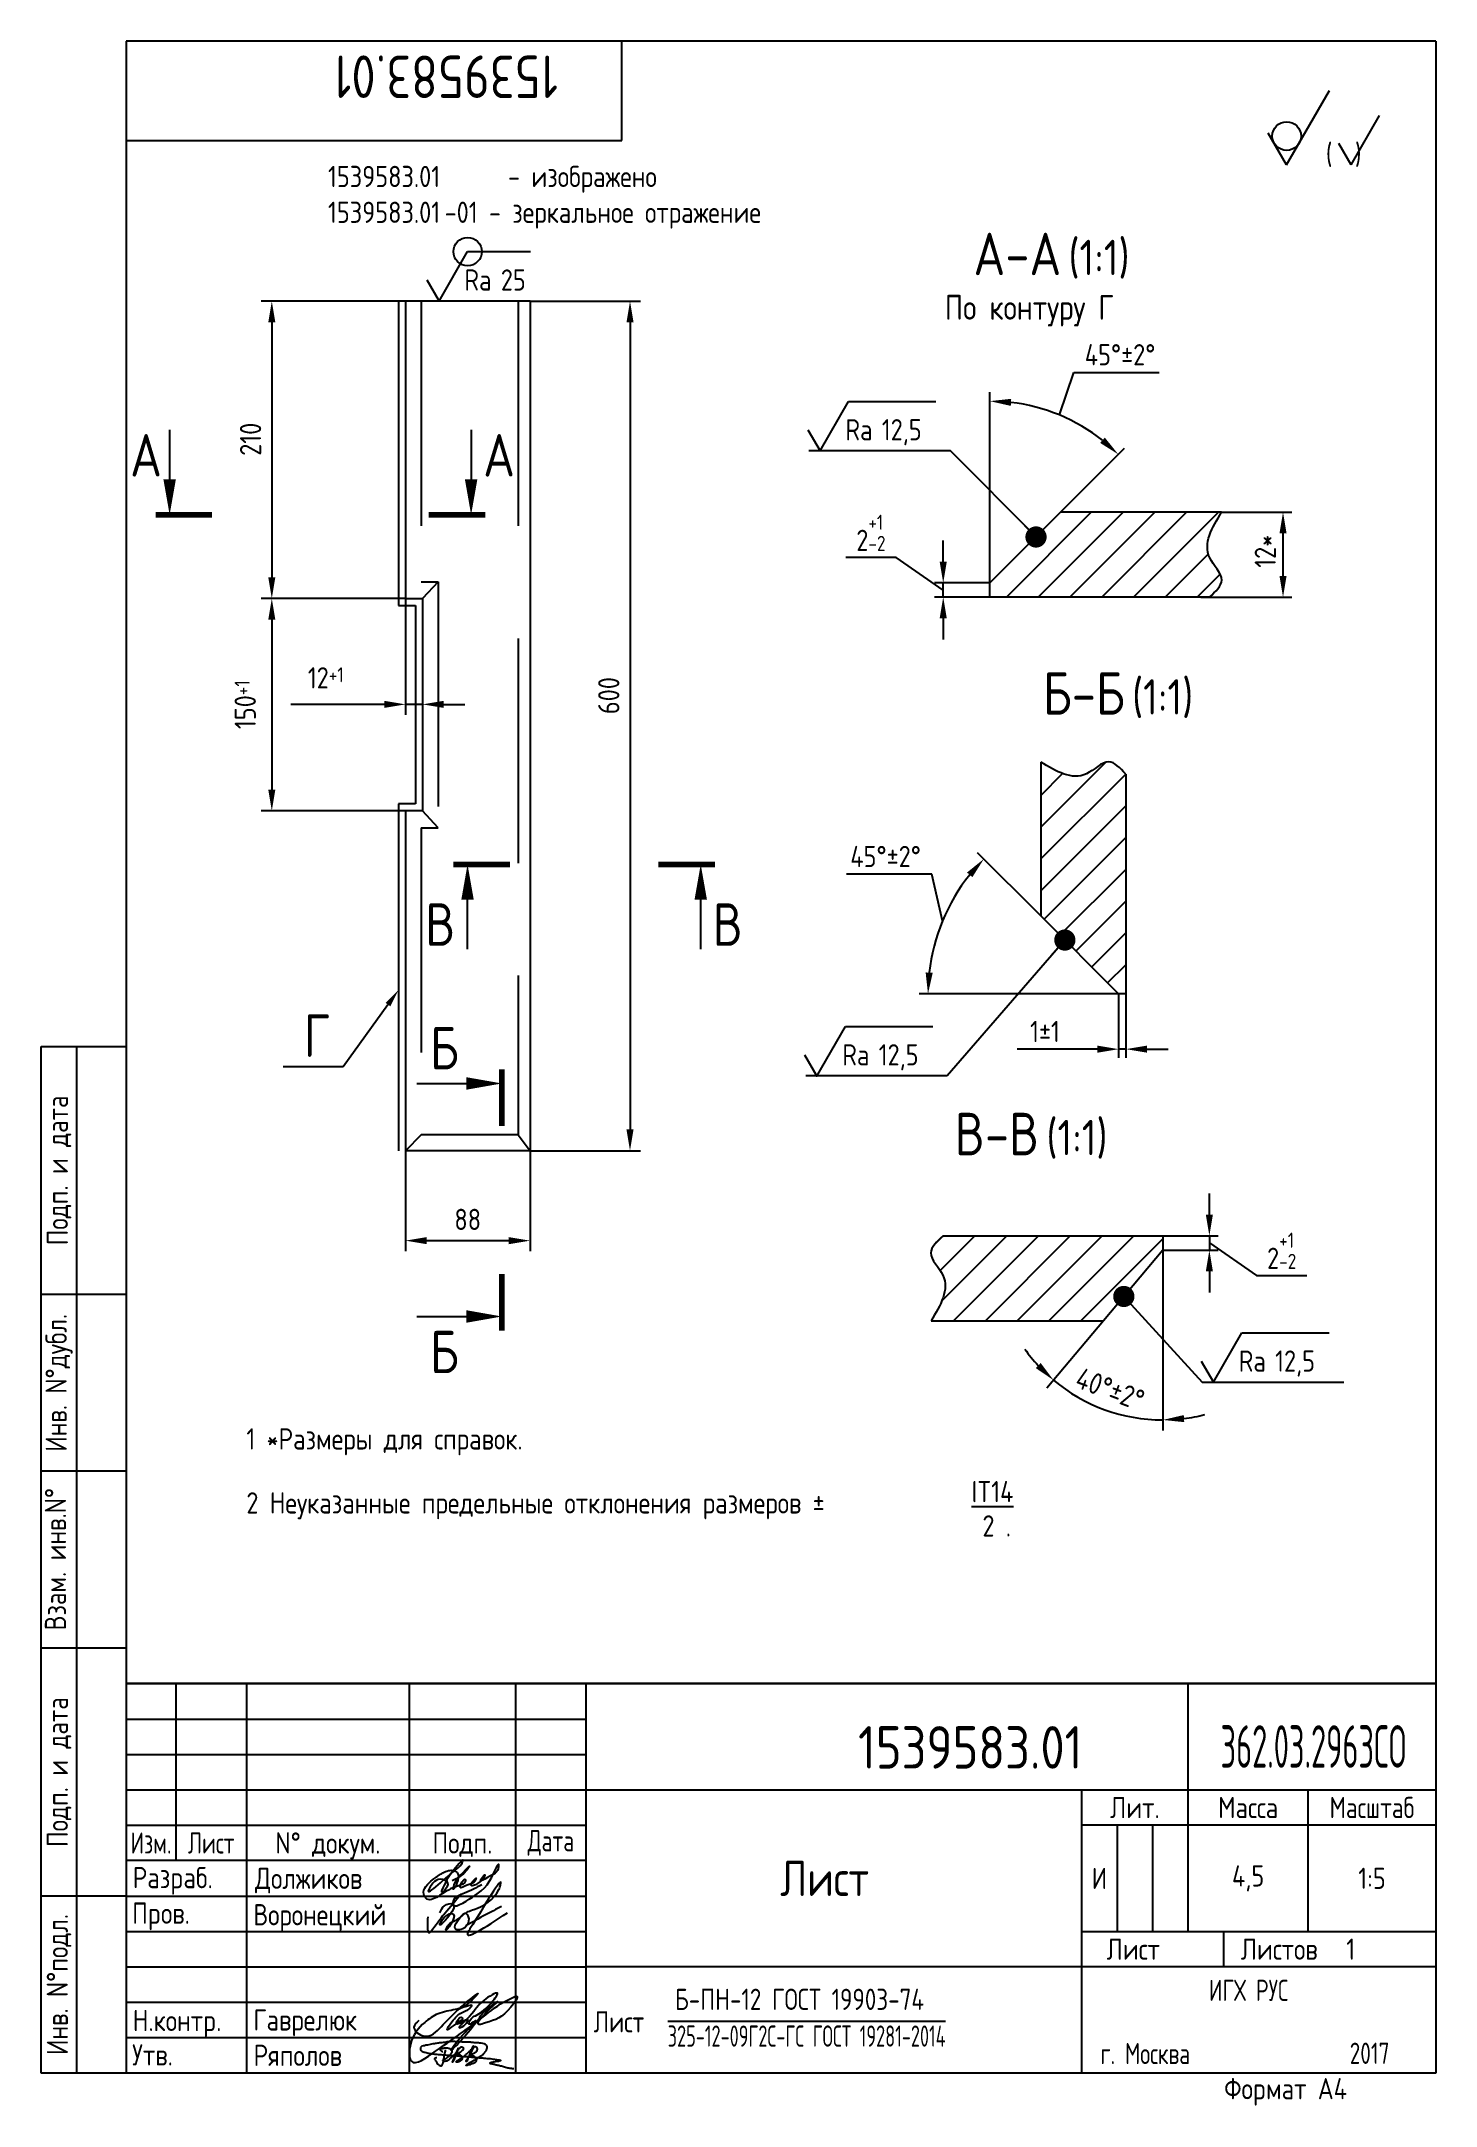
# Paper-space layout 'A4_protect' of a CAD drawing. Header units: millimetres. Extents: x 757 to 954, y 12 to 304.
# The model-space entities are those that its viewports show. They can reach past a viewport. Long polylines and large blocks are cut down to what shows.
import ezdxf
from ezdxf.enums import TextEntityAlignment as Align

# ---------------------------------------------------------------- set-up
doc = ezdxf.new("R2010")
doc.units = ezdxf.units.MM
doc.linetypes.add('AM_ISO09W050', pattern=[22.5, 12, -1.5, 3, -1.5, 3, -1.5])
doc.linetypes.add('HIDDEN', pattern=[9.524999999999999, 6.35, -3.175])
doc.layers.add('AM_11', color=3, linetype='AM_ISO09W050', lineweight=25)
for name, color, linetype in [('Bord', 1, 'Continuous'), ('Cont', 6, 'Continuous'), ('Dim', 7, 'Continuous'), ('Hatch', 2, 'Continuous'), ('Hide', 2, 'HIDDEN'), ('Text', 3, 'Continuous'), ('Textb', 6, 'Continuous'), ('Vporti', 7, 'Continuous')]:
    doc.layers.add(name, color=color, linetype=linetype)
doc.layers.get('Vporti').freeze()
doc.styles.add('Style1', font='romans.shx', dxfattribs={"width": 0.8})
doc.dimstyles.new('Anqular$2', dxfattribs={"dimtxt": 3, "dimasz": 3, "dimexe": 1.25, "dimexo": 0, "dimgap": 1, "dimtad": 2, "dimtoh": 1, "dimtxsty": 'Style1', "dimcen": 2.5, "dimclrt": 3, "dimadec": 0, "dimazin": 0, "dimtfac": 1, "dimtmove": 1, "dimatfit": 3, "dimfxl": 1, "dimarcsym": 0})
doc.dimstyles.new('Lin', dxfattribs={"dimtxt": 3, "dimasz": 3, "dimexe": 1.25, "dimexo": 0, "dimgap": 1, "dimtad": 1, "dimtoh": 1, "dimdec": 3, "dimtxsty": 'Style1', "dimcen": 2.5, "dimclrt": 3, "dimadec": 0, "dimazin": 0, "dimtfac": 1, "dimtdec": 3, "dimtmove": 0, "dimatfit": 3, "dimldrblk": 'DOT', "dimfxl": 1, "dimarcsym": 0})
doc.dimstyles.new('Lin$0', dxfattribs={"dimtxt": 3, "dimasz": 3, "dimexe": 1.25, "dimexo": 0, "dimgap": 1, "dimtad": 1, "dimtoh": 1, "dimdec": 3, "dimtxsty": 'Style1', "dimcen": 2.5, "dimclrt": 3, "dimadec": 0, "dimazin": 0, "dimtfac": 1, "dimtdec": 3, "dimtmove": 0, "dimatfit": 3, "dimldrblk": 'DOT', "dimfxl": 1, "dimarcsym": 0})
doc.dimstyles.new('LIN_2.5$0', dxfattribs={"dimscale": 2.5, "dimtxt": 3, "dimasz": 3, "dimexe": 1.5, "dimexo": 0, "dimgap": 1.5, "dimtad": 3, "dimdec": 0, "dimzin": 13, "dimdsep": 46, "dimtxsty": 'Style1', "dimcen": 0, "dimclrt": 3, "dimadec": 0, "dimazin": 0, "dimtfac": 1, "dimtdec": 0, "dimtmove": 0, "dimatfit": 3, "dimfxl": 1, "dimtolj": 1, "dimtzin": 13, "dimarcsym": 0})
doc.dimstyles.new('LIN_2.5$2', dxfattribs={"dimscale": 2.5, "dimtxt": 3, "dimasz": 3, "dimexe": 1.5, "dimexo": 0, "dimgap": 1.5, "dimtad": 3, "dimdec": 0, "dimzin": 13, "dimdsep": 46, "dimtxsty": 'Style1', "dimcen": 0, "dimclrt": 3, "dimadec": 0, "dimazin": 0, "dimtfac": 1, "dimtdec": 0, "dimtmove": 0, "dimatfit": 3, "dimfxl": 1, "dimtolj": 1, "dimtzin": 13, "dimarcsym": 0})

psp = doc.layouts.new('A4_protect')

# ---------------------------------------------------------------- texts
at = {"layer": 'Text', "style": 'Style1'}
for s, width, p in [('1 *Размеры для справок.', 0.8, (786.0642201651872, 104.71993348395375)), ('%%uIT14', 0.8, (888.5180046052208, 97.28356847030432)), ('2 Неуказанные предельные отклонения размеров ±', 0.8, (786.0642201651872, 95.68673452968022)), ('2 .', 0.8, (890.0506161855112, 92.43640346536347)), ('Б-ПН-12 ГОСТ 19903-74', 0.76, (846.6176102360846, 25.56287436708692)), ('Лист', 0.76, (835.1299598259748, 22.38991151046457)), ('%%O325-12-09Г2С-ГС ГОСТ 19281-2014', 0.6, (845.5939029964163, 20.368877441433597))]:
    psp.add_text(s, height=3, dxfattribs=dict(at, width=width)).set_placement(p)

msp = doc.modelspace()

# ---------------------------------------------------------------- texts
at = {"layer": 'AM_11', "style": 'Style1', "width": 0.8}
msp.add_text('По контуру Г', height=3.5, dxfattribs=at).set_placement((6634.304578328723, 371.7501417544472))

# ---------------------------------------------------------------- blocks, each defined once
blk = doc.blocks.new('A4')
at = {"layer": 'Bord'}
for p, q in [((20, 55), (85, 55)), ((20, 50), (85, 50)), ((20, 45), (85, 45)), ((160, 40), (160, 25)), ((165, 40), (165, 25)), ((20, 30), (85, 30)), ((20, 25), (85, 25)), ((20, 20), (85, 20)), ((20, 15), (85, 15)), ((20, 10), (85, 10))]:
    blk.add_line(p, q, dxfattribs=at)
at = {"layer": 'Cont'}
for p, q in [((204.9999999999999, 292), (20, 292)), ((20, 291.99999999999994), (20, 5)), ((90, 277.99999999999994), (90, 291.99999999999994)), ((204.99999999999977, 292), (205, 5)), ((20, 277.99999999999994), (90, 277.99999999999994)), ((8, 5), (8, 150)), ((8, 150), (20, 150)), ((13, 5), (13, 150)), ((8, 115), (20, 115)), ((20, 90), (8, 90)), ((20, 65), (8, 65)), ((205, 60), (20, 60)), ((20, 60), (205, 60)), ((27, 60), (27, 35)), ((37, 60), (37, 5)), ((60, 5), (60, 60)), ((75, 60), (75, 5)), ((85, 5), (85, 60)), ((170, 60), (170, 25)), ((85, 45), (205, 45)), ((155, 5), (155, 45)), ((187, 25), (187, 45)), ((20, 39.99999999999999), (85, 39.99999999999999)), ((205, 40), (155, 40)), ((85, 34.99999999999999), (20, 34.99999999999999)), ((20, 30), (8, 30)), ((155, 24.999999999999993), (205, 24.999999999999993)), ((175, 24.999999999999993), (175, 19.999999999999993)), ((205, 19.999999999999993), (85, 19.999999999999993)), ((20, 5), (8, 5)), ((205, 5), (20, 5))]:
    blk.add_line(p, q, dxfattribs=at)
at = {"layer": 'Text', "style": 'Style1', "width": 0.8}
for s, p in [('Подп. и дата', (10.5, 132.5)), ('Инв. N%%dдубл.', (10.5, 102.5)), ('Взам. инв.N%%d ', (9.998218334536972, 78.3795773123125)), ('Подп. и дата', (10.499999999999972, 47.5)), ('Инв. N%%dподл.', (10.499999999999972, 17.5))]:
    blk.add_text(s, height=3, rotation=90, dxfattribs=at).set_placement(p, align=Align.MIDDLE)
at = {"layer": 'Text', "style": 'Style1'}
for s, width, p in [('Лит.', 0.8, (162.5, 42.5)), ('Масса', 0.8, (178.5, 42.5)), ('Масштаб', 0.75, (196, 42.5)), ('Изм.', 0.7, (23.5, 37.49999999999999)), ('Лист', 0.7, (32, 37.49999999999999)), ('N%%d докум.', 0.8, (48.5, 37.5)), ('Подп.', 0.8, (67.5, 37.5)), ('Лист', 0.8, (162.27183976005585, 22.499999999999993)), ('Листов', 0.8, (182.89895634318407, 22.499999999999993))]:
    blk.add_text(s, height=3, dxfattribs=dict(at, width=width)).set_placement(p, align=Align.MIDDLE_CENTER)
at = {"layer": 'Text', "style": 'Style1', "width": 0.7}
for s, p in [('Дата', (80, 37.5)), ('ИГХ РУС', (178.57456404267487, 16.685325149145108))]:
    blk.add_text(s, height=3, dxfattribs=at).set_placement(p, align=Align.MIDDLE)
at = {"layer": 'Text', "style": 'Style1'}
for s, width, p in [('Разpаб.', 0.8, (20.91971765870153, 31.101855832076225)), ('Пpов.', 0.8, (20.835938510797405, 26.077635610142664)), ('Н.контp.', 0.8, (20.91971765870153, 10.921236633909956)), ('Утв.', 0.8, (20.835938510797405, 6.064490181786333)), ('г. Москва', 0.7, (157.63577938732783, 6.252224118072826)), ('Фоpмат А4', 0.8, (175.10848470088877, 1.2870372467283797))]:
    blk.add_text(s, height=3, dxfattribs=dict(at, width=width)).set_placement(p)
for tag, p, width in [('ФИО', (39.00000028469458, 30.999999936534323), 0.8), ('ФИО', (39.00000028469458, 25.999999936534323), 0.8), ('ГОСТ_СОРТАМЕНТА', (98.1878215711672, 13.999999936534323), 0.8), ('ФИО', (39.00000028469458, 10.999999936534323), 0.8), ('ФИО', (39.00000028469458, 5.999999936534323), 0.8), ('2017', (192.84863846176154, 6.2876293898809354), 0.7)]:
    blk.add_attdef(tag, p, '', height=3, dxfattribs=dict(at, width=width))
at = {"layer": 'Text', "style": 'Style1', "width": 0.8}
for tag, p in [('И', (157.4854669433364, 32.49999993653432)), ('700', (178.50000028469458, 32.49999993653432)), ('1:20', (196.00000028469458, 32.49999993653432))]:
    blk.add_attdef(tag, text='', height=3, dxfattribs=at).set_placement(p, align=Align.MIDDLE)
blk.add_attdef('Сборочный_чертеж', text='', height=3, dxfattribs=at).set_placement((120.00000028469458, 21.29999993653432), align=Align.CENTER)
for tag, p in [('1', (171.11987341606346, 22.499999936534323)), ('2', (193.00000028469458, 22.499999936534323))]:
    blk.add_attdef(tag, text='', height=3, dxfattribs=at).set_placement(p, align=Align.MIDDLE_CENTER)
blk.add_attdef('ЛИСТ', text='', height=3, dxfattribs=at).set_placement((85.98599249093127, 12.499999936534323), align=Align.MIDDLE_LEFT)
at = {"layer": 'Text', "style": 'Style1', "width": 0.7}
blk.add_attdef('%%OГОСТ_ТЕХ._ТРЕБОВАНИЙ', text='', height=3, dxfattribs=at).set_placement((98.1878215711672, 7.999999936534323), align=Align.BOTTOM_LEFT)
at = {"layer": 'Textb', "style": 'Style1', "width": 0.8}
blk.add_attdef('1234567', (81.00000028469458, 289.9999999365343), '', height=6, rotation=180, dxfattribs=at)
blk.add_attdef('1234567', (123.39856689234307, 47.99999993653432), '', height=6, dxfattribs=at)
for tag, height, p in [('123ХЯ', 6, (183.6230571087517, 47.99999993653432)), ('НАИМЕНОВАНИЕ', 5, (120.00000028469458, 29.999999936534323))]:
    blk.add_attdef(tag, text='', height=height, dxfattribs=at).set_placement(p, align=Align.CENTER)
blk = doc.blocks.new('sherISO_12')
at = {"layer": 'Cont'}
for q in [(-14.997822173516852, -6.9599999999999795), (-23.65807621135218, -12.95999999999998)]:
    blk.add_line((-21.059999999999945, -17.45999999999998), q, dxfattribs=at)
blk.add_circle((-21.056490717930956, -13.39037348890173), 2.0295000000000982, dxfattribs=at)
at = {"layer": 'Text'}
for q in [(-7.918557509540278, -10.45999999999998), (-13.692060201431104, -14.45999999999998)]:
    blk.add_line((-11.960009393862947, -17.45999999999998), q, dxfattribs=at)
at = {"layer": 'Text', "style": 'Style1', "width": 0.8}
blk.add_text('(  )', height=3, dxfattribs=at).set_placement((-15.527239592221065, -17.45999999999998))
blk = doc.blocks.new('ZNAK22')
at = {"layer": 'Text', "style": 'Style1', "width": 0.8}
for s, p in [(' - изображено', (21.007913090129968, 5.568741892225184)), ('-01 - зеркальное отражение', (13.642649296121027, 0.5115990350823196))]:
    blk.add_text(s, height=3, dxfattribs=at).set_placement(p)
for p in [(13.01197387418525, 5.568741892225184), (13.01197387418525, 0.5087418922251814)]:
    blk.add_attdef('000000', text='', height=3, dxfattribs=at).set_placement(p, align=Align.RIGHT)
blk = doc.blocks.new('*D24')
at = {"layer": 'Defpoints', "color": 0, "transparency": 16777216}
for p in [(6440.052966901965, 964.0361003868911), (6440.052966901968, 364.0361003868916), (6510.679928610842, 364.0361003868916)]:
    blk.add_point(p, dxfattribs=at)
at = {"layer": 'Dim', "color": 0, "linetype": 'ByBlock', "lineweight": -2, "transparency": 16777216}
for p, q in [((6440.052966901965, 964.0361003868911), (6518.179928610842, 964.0361003868911)), ((6510.679928610842, 949.0361003868911), (6510.679928610842, 379.0361003868916)), ((6440.052966901968, 364.0361003868916), (6518.179928610842, 364.0361003868916))]:
    blk.add_line(p, q, dxfattribs=at)
at = {"layer": 'Dim', "color": 0, "transparency": 16777216}
for points in [[(6508.179928610842, 949.0361003868911), (6513.179928610842, 949.0361003868911), (6510.679928610842, 964.0361003868911)], [(6508.179928610842, 379.0361003868916), (6513.179928610842, 379.0361003868916), (6510.679928610842, 364.0361003868916)]]:
    blk.add_solid(points, dxfattribs=at)
at = {"layer": 'Dim', "color": 3, "transparency": 16777216, "insert": (6495.679928610842, 685.4618453177355), "char_height": 15, "attachment_point": 5, "rotation": 90, "style": 'Style1'}
blk.add_mtext('\\A1;600', dxfattribs=at)
blk = doc.blocks.new('*D25')
at = {"layer": 'Defpoints', "color": 0, "transparency": 16777216}
for p in [(6352.052966901798, 364.0361003868911), (6440.052966901968, 364.0361003868916), (6440.052966901968, 300.5066360146311)]:
    blk.add_point(p, dxfattribs=at)
at = {"layer": 'Dim', "color": 0, "linetype": 'ByBlock', "lineweight": -2, "transparency": 16777216}
for p, q in [((6352.052966901798, 364.0361003868911), (6352.052966901798, 293.0066360146311)), ((6440.052966901968, 364.0361003868916), (6440.052966901968, 293.0066360146311)), ((6367.052966901798, 300.5066360146311), (6425.052966901968, 300.5066360146311))]:
    blk.add_line(p, q, dxfattribs=at)
at = {"layer": 'Dim', "color": 0, "transparency": 16777216}
for points in [[(6367.052966901798, 303.0066360146311), (6367.052966901798, 298.0066360146311), (6352.052966901798, 300.5066360146311)], [(6425.052966901968, 303.0066360146311), (6425.052966901968, 298.0066360146311), (6440.052966901968, 300.5066360146311)]]:
    blk.add_solid(points, dxfattribs=at)
at = {"layer": 'Dim', "color": 3, "transparency": 16777216, "insert": (6396.052966901883, 315.5066360146311), "char_height": 15, "attachment_point": 5, "style": 'Style1'}
blk.add_mtext('\\A1;88', dxfattribs=at)
blk = doc.blocks.new('*D26')
at = {"layer": 'Defpoints', "color": 0, "transparency": 16777216}
for p in [(6352.052966901798, 754.0361003868911), (6364.052966901798, 754.0361003868911), (6364.052966901798, 679.2807002934114)]:
    blk.add_point(p, dxfattribs=at)
at = {"layer": 'Dim', "color": 0, "linetype": 'ByBlock', "lineweight": -2, "transparency": 16777216}
for p, q in [((6352.052966901798, 754.0361003868911), (6352.052966901798, 671.7807002934114)), ((6364.052966901798, 754.0361003868911), (6364.052966901798, 671.7807002934114)), ((6337.052966901798, 679.2807002934114), (6271.021979128793, 679.2807002934114)), ((6364.052966901798, 679.2807002934114), (6352.052966901798, 679.2807002934114)), ((6379.052966901798, 679.2807002934114), (6394.052966901798, 679.2807002934114))]:
    blk.add_line(p, q, dxfattribs=at)
at = {"layer": 'Dim', "color": 0, "transparency": 16777216}
for points in [[(6337.052966901798, 681.7807002934114), (6337.052966901798, 676.7807002934114), (6352.052966901798, 679.2807002934114)], [(6379.052966901798, 681.7807002934114), (6379.052966901798, 676.7807002934114), (6364.052966901798, 679.2807002934114)]]:
    blk.add_solid(points, dxfattribs=at)
at = {"layer": 'Dim', "color": 3, "transparency": 16777216, "insert": (6295.741979128792, 698.0307002934114), "char_height": 15, "attachment_point": 5, "style": 'Style1'}
blk.add_mtext('\\A1;12{}{\\A0;{\\H1.5x;}{\\A2;\\H0.71x;\\C3;+1}}', dxfattribs=at)
blk = doc.blocks.new('razrez07')
at = {"layer": 'Text'}
blk.add_lwpolyline([(0, 12), (0, 5)], dxfattribs=at)
blk.add_lwpolyline([(0, 0, 0, 1.76, 0), (0, 5, 1.76, 1.76, 0)], format="xyseb", dxfattribs=at)
at = {"layer": 'Text', "const_width": 0.8}
blk.add_lwpolyline([(-1.9966081282109371, 0), (6.003391871789063, 0)], dxfattribs=at)
at = {"layer": 'Textb', "style": 'Style1', "width": 0.8}
blk.add_attdef('А', (-5.585714285714332, 5.400000000000006), '', height=6, dxfattribs=at)
blk = doc.blocks.new('razrez08')
at = {"layer": 'Text'}
blk.add_lwpolyline([(0, 12), (0, 5)], dxfattribs=at)
blk.add_lwpolyline([(0, 0, 0, 1.76, 0), (0, 5, 1.76, 1.76, 0)], format="xyseb", dxfattribs=at)
at = {"layer": 'Text', "const_width": 0.8}
blk.add_lwpolyline([(1.9966081282109371, 0), (-6.003391871789063, 0)], dxfattribs=at)
at = {"layer": 'Textb', "style": 'Style1', "width": 0.8}
blk.add_attdef('А', (1.7000000000000455, 5.400000000000006), '', height=6, dxfattribs=at)
blk = doc.blocks.new('razrez01')
at = {"layer": 'Text', "const_width": 0.8}
blk.add_lwpolyline([(0, 1.9966081282100276), (0, -6.003391871789972)], dxfattribs=at)
at = {"layer": 'Text'}
blk.add_lwpolyline([(0, 0, 0, 1.76, 0), (-5, 0, 1.76, 1.76, 0)], format="xyseb", dxfattribs=at)
blk.add_lwpolyline([(-12, 0), (-5, 0)], dxfattribs=at)
at = {"layer": 'Textb', "style": 'Style1', "width": 0.8}
blk.add_attdef('A', (-10.159999999999968, 2), '', height=6, dxfattribs=at)
blk = doc.blocks.new('razrez02')
at = {"layer": 'Text', "const_width": 0.8}
blk.add_lwpolyline([(0, 5.996608128210028), (0, -2.0033918717899724)], dxfattribs=at)
at = {"layer": 'Text'}
blk.add_lwpolyline([(0, 0, 0, 1.76, 0), (-5, 0, 1.76, 1.76, 0)], format="xyseb", dxfattribs=at)
blk.add_lwpolyline([(-12, 0), (-5, 0)], dxfattribs=at)
at = {"layer": 'Textb', "style": 'Style1', "width": 0.8}
blk.add_attdef('А', (-10.160000000000082, -8), '', height=6, dxfattribs=at)
blk = doc.blocks.new('sherISO_01')
at = {"layer": 'Text'}
blk.add_line((4.0414499999999975, 7), (16.364452607677606, 7), dxfattribs=at)
blk.add_lwpolyline([(-1.7320500000000152, 3), (0, 0), (4.0414499999999975, 7)], dxfattribs=at)
at = {"layer": 'Text', "style": 'Style1', "width": 0.8}
blk.add_text('Ra', height=3, dxfattribs=at).set_placement((3.584307142857142, 1.5))
blk.add_attdef('12,5', (8.727084285714255, 1.4999999999999147), '', height=3, dxfattribs=at)
blk = doc.blocks.new('*D19')
at = {"layer": 'Defpoints', "color": 0, "transparency": 16777216}
for p in [(6659.022428064802, 267.9515634944464), (6660.022428064802, 267.9515634944464), (6659.022428064802, 260.14037037070284)]:
    blk.add_point(p, dxfattribs=at)
at = {"layer": 'Dim', "color": 0, "lineweight": -2, "transparency": 16777216}
for p, q in [((6659.022428064802, 267.9515634944464), (6659.022428064802, 258.89037037070284)), ((6660.022428064802, 267.9515634944464), (6660.022428064802, 258.89037037070284)), ((6656.022428064802, 260.14037037070284), (6644.6938566362305, 260.14037037070284)), ((6660.022428064802, 260.14037037070284), (6659.022428064802, 260.14037037070284)), ((6663.022428064802, 260.14037037070284), (6666.022428064802, 260.14037037070284))]:
    blk.add_line(p, q, dxfattribs=at)
at = {"layer": 'Dim', "color": 0, "transparency": 16777216}
for points in [[(6656.022428064802, 260.64037037070284), (6656.022428064802, 259.64037037070284), (6659.022428064802, 260.14037037070284)], [(6663.022428064802, 260.64037037070284), (6663.022428064802, 259.64037037070284), (6660.022428064802, 260.14037037070284)]]:
    blk.add_solid(points, dxfattribs=at)
at = {"layer": 'Dim', "color": 3, "transparency": 16777216, "insert": (6648.608142350516, 262.64037037070284), "char_height": 3, "attachment_point": 5, "style": 'Style1'}
blk.add_mtext('1%%p1', dxfattribs=at)
blk = doc.blocks.new('_Dot')
at = {"color": 0, "linetype": 'ByBlock', "lineweight": -2}
blk.add_line((-0.5, 0), (-1, 0), dxfattribs=at)
at = {"color": 0, "linetype": 'ByBlock', "const_width": 0.5}
blk.add_lwpolyline([(-0.25, 0, 1), (0.25, 0, 1)], format="xyb", close=True, dxfattribs=at)
blk = doc.blocks.new('*D20')
at = {"layer": 'Defpoints', "color": 0, "transparency": 16777216}
for p in [(6648.022428064802, 278.9515634944469), (6633.003390578816, 274.9233435766582), (6659.022428064802, 267.9515634944469), (6659.022428064802, 267.9515634944469), (6660.022428064801, 267.9515634944464)]:
    blk.add_point(p, dxfattribs=at)
at = {"layer": 'Dim', "color": 0, "lineweight": -2, "transparency": 16777216}
for p, q in [((6648.022428064802, 278.9515634944469), (6639.091287184536, 287.88270437471147)), ((6632.6361008171, 284.8579892011394), (6620.550386531385, 284.8579892011394)), ((6634.135986958556, 278.2598649198585), (6632.6361008171, 284.8579892011394)), ((6659.022428064802, 267.9515634944469), (6630.835538318362, 267.95156349445733))]:
    blk.add_line(p, q, dxfattribs=at)
blk.add_arc((6659.022428064802, 267.9515634944469), 26.9368897464392, 141.38441551937467, 173.61558448060507, dxfattribs=at)
at = {"layer": 'Dim', "color": 0, "transparency": 16777216}
for points in [[(6637.6025764418955, 285.0959817901112), (6638.347961786102, 284.4293479411044), (6639.97517066102, 286.99882089822813)], [(6632.751819640559, 270.9190656763749), (6631.753371293873, 270.9747513926595), (6632.085538318362, 267.9515634944564)]]:
    blk.add_solid(points, dxfattribs=at)
at = {"layer": 'Dim', "color": 3, "transparency": 16777216, "insert": (6626.093243674241, 287.3579892011394), "char_height": 3, "attachment_point": 5, "style": 'Style1'}
blk.add_mtext('45°%%p2%%d', dxfattribs=at)
blk = doc.blocks.new('ZNAK02')
at = {"layer": 'Textb', "style": 'Style1', "width": 0.8}
blk.add_attdef('А-А', text='', height=6, dxfattribs=at).set_placement((13.92365654542732, -0.05890574657229308), align=Align.RIGHT)
blk.add_attdef('SC(1)', (14.938524403895258, -0.05890574657229308), '', height=5, dxfattribs=at)
blk = doc.blocks.new('*D21')
at = {"layer": 'Defpoints', "color": 0, "transparency": 16777216}
for p in [(6634.076492349612, 334.5648854249066), (6640.6549536953735, 334.5648854249066, 8.820333266632803e-07), (6640.6549536953735, 332.5648854249066)]:
    blk.add_point(p, dxfattribs=at)
at = {"layer": 'Dim', "color": 0, "lineweight": -2, "transparency": 16777216}
for p, q in [((6634.076492349612, 337.5648854249066), (6634.076492349612, 340.5648854249066)), ((6627.4130496673115, 338.1589134144304), (6620.305621095883, 338.1589134144304)), ((6634.076492349612, 333.5648854249066), (6627.4130496673115, 338.1589134144304)), ((6640.6549536953735, 334.5648854249066), (6632.826492349612, 334.5648854249066)), ((6640.6549536953735, 332.5648854249066), (6632.826492349612, 332.5648854249066)), ((6634.076492349612, 332.5648854249066), (6634.076492349612, 334.5648854249066)), ((6634.076492349612, 332.5648854249066), (6634.076492349612, 334.5648854249066)), ((6634.076492349612, 329.5648854249066), (6634.076492349612, 326.5648854249066))]:
    blk.add_line(p, q, dxfattribs=at)
at = {"layer": 'Dim', "color": 0, "transparency": 16777216}
for points in [[(6633.576492349612, 337.5648854249066), (6634.576492349612, 337.5648854249066), (6634.076492349612, 334.5648854249066)], [(6633.576492349612, 329.5648854249066), (6634.576492349612, 329.5648854249066), (6634.076492349612, 332.5648854249066)]]:
    blk.add_solid(points, dxfattribs=at)
at = {"layer": 'Dim', "color": 3, "transparency": 16777216, "insert": (6623.859335381597, 341.6439134144315), "char_height": 3, "attachment_point": 5, "style": 'Style1'}
blk.add_mtext('2{}{\\H0.71x;\\C3;\\S+1^-2;}', dxfattribs=at)
blk = doc.blocks.new('*D22')
at = {"layer": 'Defpoints', "color": 0, "transparency": 16777216}
for p in [(6673.388685468764, 344.5648854249066), (6682.08113120005, 344.5648854249066), (6670.452808216001, 332.5648854249066)]:
    blk.add_point(p, dxfattribs=at)
at = {"layer": 'Dim', "color": 0, "lineweight": -2, "transparency": 16777216}
for p, q in [((6673.388685468764, 344.5648854249066), (6683.33113120005, 344.5648854249066)), ((6682.08113120005, 335.5648854249066), (6682.08113120005, 341.5648854249066)), ((6670.452808216001, 332.5648854249066), (6683.33113120005, 332.5648854249066))]:
    blk.add_line(p, q, dxfattribs=at)
at = {"layer": 'Dim', "color": 0, "transparency": 16777216}
for points in [[(6681.58113120005, 341.5648854249066), (6682.58113120005, 341.5648854249066), (6682.08113120005, 344.5648854249066)], [(6681.58113120005, 335.5648854249066), (6682.58113120005, 335.5648854249066), (6682.08113120005, 332.5648854249066)]]:
    blk.add_solid(points, dxfattribs=at)
at = {"layer": 'Dim', "color": 3, "transparency": 16777216, "insert": (6679.58113120005, 339.04149877909003), "char_height": 3, "attachment_point": 5, "rotation": 90, "style": 'Style1'}
blk.add_mtext('12*', dxfattribs=at)
blk = doc.blocks.new('*D23')
at = {"layer": 'Defpoints', "color": 0, "transparency": 16777216}
for p in [(6647.302995750529, 359.37571614559283), (6650.6549536953735, 344.56488542490615), (6640.6549536953735, 334.5648854249066), (6640.6549536953735, 334.5648854249066), (6640.6549536953735, 332.56488542490706)]:
    blk.add_point(p, dxfattribs=at)
at = {"layer": 'Dim', "color": 0, "lineweight": -2, "transparency": 16777216}
for p, q in [((6650.484584088941, 358.29571243416785), (6652.51903803158, 364.3085835134543)), ((6652.51903803158, 364.3085835134543), (6664.604752317295, 364.3085835134543)), ((6640.6549536953735, 334.5648854249066), (6640.654953695376, 361.50094748621996)), ((6650.6549536953735, 344.56488542490615), (6659.701625837391, 353.61155756692233))]:
    blk.add_line(p, q, dxfattribs=at)
blk.add_arc((6640.6549536953735, 334.5648854249066), 25.686062061313397, 51.69566183819731, 83.30433816179405, dxfattribs=at)
at = {"layer": 'Dim', "color": 0, "transparency": 16777216}
for points in [[(6643.62063522227, 359.57660849058175), (6643.679032651835, 360.5749019044738), (6640.654953695375, 360.2509474862195)], [(6656.908465989895, 355.0950911933378), (6656.2438591657665, 354.34789793231175), (6658.817742360908, 352.727674090439)]]:
    blk.add_solid(points, dxfattribs=at)
at = {"layer": 'Dim', "color": 3, "transparency": 16777216, "insert": (6659.061895174438, 366.8085835134543), "char_height": 3, "attachment_point": 5, "style": 'Style1'}
blk.add_mtext('45°%%p2%%d', dxfattribs=at)
blk = doc.blocks.new('*D27')
at = {"layer": 'Defpoints', "color": 0, "transparency": 16777216}
for p in [(6352.052966901798, 964.0361003868911), (6257.637122119804, 754.0361003868911), (6352.052966901798, 754.0361003868911)]:
    blk.add_point(p, dxfattribs=at)
at = {"layer": 'Dim', "color": 0, "linetype": 'ByBlock', "lineweight": -2, "transparency": 16777216}
for p, q in [((6352.052966901798, 964.0361003868911), (6250.137122119804, 964.0361003868911)), ((6257.637122119804, 949.0361003868911), (6257.637122119804, 769.0361003868911)), ((6352.052966901798, 754.0361003868911), (6250.137122119804, 754.0361003868911))]:
    blk.add_line(p, q, dxfattribs=at)
at = {"layer": 'Dim', "color": 0, "transparency": 16777216}
for points in [[(6255.137122119804, 949.0361003868911), (6260.137122119804, 949.0361003868911), (6257.637122119804, 964.0361003868911)], [(6255.137122119804, 769.0361003868911), (6260.137122119804, 769.0361003868911), (6257.637122119804, 754.0361003868911)]]:
    blk.add_solid(points, dxfattribs=at)
at = {"layer": 'Dim', "color": 3, "transparency": 16777216, "insert": (6242.637122119804, 866.5361003868921), "char_height": 15, "attachment_point": 5, "rotation": 90, "style": 'Style1'}
blk.add_mtext('\\A1;210', dxfattribs=at)
blk = doc.blocks.new('*D28')
at = {"layer": 'Defpoints', "color": 0, "transparency": 16777216}
for p in [(6352.052966901798, 754.0361003868911), (6257.637122119804, 604.0361003868911), (6352.052966901798, 604.0361003868911)]:
    blk.add_point(p, dxfattribs=at)
at = {"layer": 'Dim', "color": 0, "linetype": 'ByBlock', "lineweight": -2, "transparency": 16777216}
for p, q in [((6352.052966901798, 754.0361003868911), (6250.137122119804, 754.0361003868911)), ((6257.637122119804, 739.0361003868911), (6257.637122119804, 619.0361003868911)), ((6352.052966901798, 604.0361003868911), (6250.137122119804, 604.0361003868911))]:
    blk.add_line(p, q, dxfattribs=at)
at = {"layer": 'Dim', "color": 0, "transparency": 16777216}
for points in [[(6255.137122119804, 739.0361003868911), (6260.137122119804, 739.0361003868911), (6257.637122119804, 754.0361003868911)], [(6255.137122119804, 619.0361003868911), (6260.137122119804, 619.0361003868911), (6257.637122119804, 604.0361003868911)]]:
    blk.add_solid(points, dxfattribs=at)
at = {"layer": 'Dim', "color": 3, "transparency": 16777216, "insert": (6238.887122119804, 679.0361003868921), "char_height": 15, "attachment_point": 5, "rotation": 90, "style": 'Style1'}
blk.add_mtext('\\A1;150{}{\\A0;{\\H1.5x;}{\\A2;\\H0.71x;\\C3;+1}}', dxfattribs=at)
blk = doc.blocks.new('A$C6CF913E7')
at = {"layer": 'Text'}
blk.add_circle((0, 0), 2, dxfattribs=at)
blk = doc.blocks.new('sherISO_07')
at = {"layer": 'Text'}
blk.add_line((4.0414499999999975, 7), (12.926775260426325, 7), dxfattribs=at)
blk.add_lwpolyline([(-1.7320500000000152, 3), (0, 0), (4.0414499999999975, 7)], dxfattribs=at)
blk.add_blockref('A$C6CF913E7', (4.0414499999999975, 7))
at = {"layer": 'Text', "style": 'Style1', "width": 0.8}
blk.add_text('Ra', height=3, dxfattribs=at).set_placement((3.584307142857142, 1.5))
blk.add_attdef('25', (8.727084285714255, 1.4999999999999147), '', height=3, dxfattribs=at)
blk = doc.blocks.new('*S31')
at = {"layer": 'Dim'}
for p, q in [((6308.036657711873, 423.61590103329854), (6339.708301374635, 467.23220841619485)), ((6265.6357384315, 423.61590103329854), (6308.036657711873, 423.61590103329854))]:
    blk.add_line(p, q, dxfattribs=at)
at = {"layer": 'Dim', "linetype": 'Continuous'}
blk.add_trace([(6341.394074256033, 466.0080974998975), (6338.022528493237, 468.4563193324923), (6347.052966901798, 477.3468457450417)], dxfattribs=at)
blk = doc.blocks.new('ZNAK01')
at = {"layer": 'Textb', "style": 'Style1', "width": 0.8}
blk.add_attdef('А', text='', height=6, dxfattribs=at).set_placement((3.9505396978285034, -0.01980960201723292), align=Align.RIGHT)
blk.add_attdef('SC(1)', (5.0723284561202036, -0.01980960201723292), '', height=5, dxfattribs=at)
blk = doc.blocks.new('*D32')
at = {"layer": 'Defpoints', "color": 0, "transparency": 16777216}
for p in [(6778.811396234101, 366.92452151944235), (6778.811396234101, 364.92452151944235, 8.820333266632803e-07), (6785.389857579863, 364.9245215194423)]:
    blk.add_point(p, dxfattribs=at)
at = {"layer": 'Dim', "color": 0, "lineweight": -2, "transparency": 16777216}
for p, q in [((6785.389857579863, 369.9245215194423), (6785.389857579863, 372.9245215194423)), ((6778.811396234101, 366.92452151944235), (6786.639857579863, 366.9245215194423)), ((6778.811396234101, 364.92452151944235), (6786.639857579863, 364.9245215194423)), ((6785.389857579863, 366.9245215194423), (6785.389857579863, 364.9245215194423)), ((6785.389857579863, 366.9245215194423), (6785.389857579863, 364.9245215194423)), ((6785.389857579863, 365.9245215194423), (6792.053300262163, 361.33049352991634)), ((6785.389857579863, 361.9245215194423), (6785.389857579863, 358.9245215194423)), ((6792.053300262163, 361.33049352991634), (6799.160728833592, 361.33049352991634))]:
    blk.add_line(p, q, dxfattribs=at)
at = {"layer": 'Dim', "color": 0, "transparency": 16777216}
for points in [[(6784.889857579863, 369.9245215194423), (6785.889857579863, 369.9245215194423), (6785.389857579863, 366.9245215194423)], [(6784.889857579863, 361.9245215194423), (6785.889857579863, 361.9245215194423), (6785.389857579863, 364.9245215194423)]]:
    blk.add_solid(points, dxfattribs=at)
at = {"layer": 'Dim', "color": 3, "transparency": 16777216, "insert": (6795.607014547878, 364.8154935299175), "char_height": 3, "attachment_point": 5, "style": 'Style1'}
blk.add_mtext('2{}{\\H0.71x;\\C3;\\S+1^-2;}', dxfattribs=at)
blk = doc.blocks.new('*D33')
at = {"layer": 'Defpoints', "color": 0, "transparency": 16777216}
for p in [(6778.811396234101, 366.92452151944235), (6778.811396234101, 364.92452151944235), (6778.811396234101, 364.92452151944235), (6770.420399922324, 354.92452151944235), (6773.2765950121975, 341.5713588714739)]:
    blk.add_point(p, dxfattribs=at)
at = {"layer": 'Dim', "color": 0, "linetype": 'ByBlock', "lineweight": -2, "transparency": 16777216}
for p, q in [((6778.811396234101, 364.92452151944235), (6778.811396234103, 339.4244333898446)), ((6770.420399922324, 354.92452151944235), (6762.4202555384745, 345.39032070872554))]:
    blk.add_line(p, q, dxfattribs=at)
for start, end in [(215.66676590741065, 222.83338295369532), (229.99999999997996, 270.00000000000233), (277.16661704628694, 284.3332340925716)]:
    blk.add_arc((6778.811396234101, 364.92452151944235), 24.000088129597703, start, end, dxfattribs=at)
at = {"layer": 'Dim', "color": 0, "transparency": 16777216}
for points in [[(6761.556023032373, 348.9697993826808), (6760.866614484534, 348.24542665116314), (6763.384436953004, 346.53938737340377)], [(6781.836781054219, 340.6129102121904), (6781.774281283721, 341.6109551904797), (6778.811396234103, 340.9244333898446)]]:
    blk.add_solid(points, dxfattribs=at)
at = {"layer": 'Dim', "color": 3, "transparency": 16777216, "insert": (6771.374840801257, 345.28524086191555), "char_height": 3, "attachment_point": 5, "rotation": 339.2604668191157, "style": 'Style1'}
blk.add_mtext('\\A1;40°±2°', dxfattribs=at)
blk = doc.blocks.new('razrez05')
at = {"layer": 'Text'}
blk.add_lwpolyline([(0, 0, 0, 1.76, 0), (0, -5, 1.76, 1.76, 0)], format="xyseb", dxfattribs=at)
at = {"layer": 'Text', "const_width": 0.8}
blk.add_lwpolyline([(-1.9966081282109371, 0), (6.003391871789063, 0)], dxfattribs=at)
at = {"layer": 'Text'}
blk.add_lwpolyline([(0, -12), (0, -5)], dxfattribs=at)
at = {"layer": 'Textb', "style": 'Style1', "width": 0.8}
blk.add_attdef('А', text='', height=6, dxfattribs=at).set_placement((-1.7000000000000455, -11.49881548150799, 39), align=Align.RIGHT)
blk = doc.blocks.new('razrez06')
at = {"layer": 'Text'}
blk.add_lwpolyline([(0, 0, 0, 1.76, 0), (0, -5, 1.76, 1.76, 0)], format="xyseb", dxfattribs=at)
at = {"layer": 'Text', "const_width": 0.8}
blk.add_lwpolyline([(1.9966081282109371, 0), (-6.003391871789063, 0)], dxfattribs=at)
at = {"layer": 'Text'}
blk.add_lwpolyline([(0, -12), (0, -5)], dxfattribs=at)
at = {"layer": 'Textb', "style": 'Style1', "width": 0.8}
blk.add_attdef('А', (1.7000000000000455, -11.5), '', height=6, dxfattribs=at)

# ---------------------------------------------------------------- dimensions: what is measured, and where the dimension line sits
at = {"layer": 'Dim'}
for base, p1, p2, picture, middle in [((6257.637122119804, 754.0361003868911), (6352.052966901798, 964.0361003868911), (6352.052966901798, 754.0361003868911), '*D27', (6257.637122119804, 866.5361003868921)), ((6510.679928610842, 364.0361003868916), (6440.052966901965, 964.0361003868911), (6440.052966901968, 364.0361003868916), '*D24', (6510.679928610842, 685.4618453177354))]:
    dim = msp.add_linear_dim(base=base, p1=p1, p2=p2, angle=90, dimstyle='LIN_2.5$0', override={"dimscale": 5, "dimarcsym": 1}, dxfattribs=at)
    dim.commit()
    dim.dimension.update_dxf_attribs({"geometry": picture, "text_midpoint": middle, "dimtype": 160})
dim = msp.add_linear_dim(base=(6257.637122119804, 604.0361003868911), p1=(6352.052966901798, 754.0361003868911), p2=(6352.052966901798, 604.0361003868911), angle=90.00000000000004, text='<>{}{\\A0;{\\H1.5x;}{\\A2;\\H0.71x;\\C3;+1}}', dimstyle='LIN_2.5$0', override={"dimscale": 5, "dimtp": 1, "dimtm": 0, "dimtdec": 0, "dimtzin": 13, "dimarcsym": 1}, dxfattribs=at)
dim.commit()
dim.dimension.update_dxf_attribs({"geometry": '*D28', "text_midpoint": (6238.887122119804, 679.0361003868921)})
dim = msp.add_linear_dim(base=(6364.052966901798, 679.2807002934114), p1=(6352.052966901798, 754.0361003868911), p2=(6364.052966901798, 754.0361003868911), text='<>{}{\\A0;{\\H1.5x;}{\\A2;\\H0.71x;\\C3;+1}}', dimstyle='LIN_2.5$0', override={"dimscale": 5, "dimtp": 1, "dimtm": 0, "dimtdec": 0, "dimtzin": 13, "dimarcsym": 1}, dxfattribs=at)
dim.commit()
dim.dimension.update_dxf_attribs({"geometry": '*D26', "text_midpoint": (6295.741979128792, 679.2807002934114), "dimtype": 160})
for base, p1, p2, angle, text, dimstyle, override, picture, middle in [((6785.389857579863, 364.9245215194423), (6778.811396234101, 366.92452151944235), (6778.811396234101, 364.92452151944235, 8.820333266632803e-07), 270, '<>{}{\\H0.71x;\\C3;\\S+1^-2;}', 'Lin', {"dimtp": 1, "dimtm": 2, "dimtmove": 1}, '*D32', (6793.053300262163, 361.3304935299175)), ((6634.076492349612, 334.5648854249066), (6640.6549536953735, 332.5648854249066), (6640.6549536953735, 334.5648854249066, 8.820333266632803e-07), 90, '<>{}{\\H0.71x;\\C3;\\S+1^-2;}', 'Lin', {"dimtp": 1, "dimtm": 2, "dimtmove": 1}, '*D21', (6626.4130496673115, 338.1589134144315)), ((6682.08113120005, 344.5648854249066), (6670.452808216001, 332.5648854249066), (6673.388685468764, 344.5648854249066), 90, '<>*', 'Lin$0', {"dimtp": 1, "dimtm": 2}, '*D22', (6682.08113120005, 339.04149877909003)), ((6659.022428064802, 260.14037037070284), (6660.022428064802, 267.9515634944464), (6659.022428064802, 267.9515634944464), 180, '1%%p1', 'Lin', {"dimtp": 1, "dimtm": 2, "dimtmove": 0}, '*D19', (6648.608142350516, 260.14037037070284))]:
    dim = msp.add_linear_dim(base=base, p1=p1, p2=p2, angle=angle, text=text, dimstyle=dimstyle, override=override, dxfattribs=at)
    dim.commit()
    dim.dimension.update_dxf_attribs({"geometry": picture, "text_midpoint": middle, "dimtype": 160})
for base, line1, line2, text, dimstyle, override, picture, middle in [((6647.302995750529, 359.37571614559283), ((6640.6549536953735, 332.5648854249066), (6640.6549536953735, 334.5648854249066)), ((6640.6549536953735, 334.5648854249066), (6650.6549536953735, 344.5648854249066)), '<>%%p2%%d', 'Anqular$2', {"dimtmove": 1}, '*D23', (6659.061895174438, 366.8085835134543)), ((6773.2765950121975, 341.5713588714739), ((6778.811396234101, 364.92452151944235), (6770.420399922324, 354.92452151944235)), ((6778.811396234101, 366.92452151944235), (6778.811396234101, 364.92452151944235)), '<>±2°', 'LIN_2.5$2', {"dimscale": 1, "dimdec": 6, "dimarcsym": 1}, '*D33', (6770.312480197776, 342.4796411135253))]:
    dim = msp.add_angular_dim_2l(base=base, line1=line1, line2=line2, text=text, dimstyle=dimstyle, override=override, dxfattribs=at)
    dim.commit()
    dim.dimension.update_dxf_attribs({"geometry": picture, "text_midpoint": middle, "dimtype": 162})
dim = msp.add_linear_dim(base=(6440.052966901968, 300.5066360146311), p1=(6352.052966901798, 364.0361003868911), p2=(6440.052966901968, 364.0361003868916), dimstyle='LIN_2.5$0', override={"dimscale": 5, "dimarcsym": 1}, dxfattribs=at)
dim.commit()
dim.dimension.update_dxf_attribs({"geometry": '*D25', "text_midpoint": (6396.052966901883, 300.5066360146311), "dimtype": 160})
dim = msp.add_angular_dim_2l(base=(6633.003390578816, 274.9233435766582), line1=((6659.022428064802, 267.9515634944464), (6648.022428064802, 278.9515634944464)), line2=((6660.022428064802, 267.9515634944464), (6659.022428064802, 267.9515634944464)), text='<>%%p2%%d', dimstyle='Anqular$2', dxfattribs=at)
dim.commit()
dim.dimension.update_dxf_attribs({"geometry": '*D20', "text_midpoint": (6626.093243674241, 287.3579892011394), "dimtype": 162})

# ---------------------------------------------------------------- hatches: boundary and pattern name
at = {"layer": 'Hatch'}
h = msp.add_hatch(dxfattribs=at)
h.set_pattern_fill('ANSI31', color=256, angle=-90.00000000000001, style=0)
h.set_pattern_definition([(45.00000000000001, (6381.72161066117, -982.4788305780821), (2.245064030267288, -2.2450640302672884), [])])
edge = h.paths.add_edge_path()
edge.add_line((6770.420399922324, 354.92452151944235), (6778.811396234101, 364.92452151944235))
edge.add_line((6778.811396234101, 364.92452151944235), (6778.811396234101, 366.92452151944235))
edge.add_line((6778.811396234101, 366.92452151944235), (6747.7607429642085, 366.92452151944235))
edge.add_spline(control_points=[(6747.7607429642085, 366.92452151944235), (6746.912438732642, 366.13440969554983), (6745.038543398125, 364.38906079188587), (6749.420045179932, 360.5070685088058), (6747.395073357089, 357.12489834245054), (6746.07766446071, 354.92452151944235)], knot_values=[0, 0, 0, 0, 2.955897316429979, 6.529546811687742, 13.183312097462066, 13.183312097462066, 13.183312097462066, 13.183312097462066], degree=3, periodic=0)
edge.add_line((6746.07766446071, 354.92452151944235), (6770.420399922324, 354.92452151944235))
h = msp.add_hatch(dxfattribs=at)
h.set_pattern_fill('ANSI31', color=256, angle=-90.00000000000001, style=0)
h.set_pattern_definition([(45.00000000000001, (6344.627830095649, -1003.0192237287156), (2.245064030267288, -2.2450640302672884), [])])
edge = h.paths.add_edge_path()
edge.add_line((6650.6549536953735, 344.5648854249066), (6640.6549536953735, 334.5648854249066))
edge.add_line((6640.6549536953735, 334.5648854249066), (6640.6549536953735, 332.5648854249066))
edge.add_line((6640.6549536953735, 332.5648854249066), (6671.705606965266, 332.5648854249066))
edge.add_spline(control_points=[(6671.705606965266, 332.5648854249066), (6672.553911196834, 333.354997248799), (6674.42780653135, 335.10034615246286), (6670.046304749541, 338.98233843554317), (6672.071276572386, 342.36450860189825), (6673.388685468764, 344.5648854249066)], knot_values=[0, 0, 0, 0, 2.955897316429979, 6.529546811687742, 13.183312097462066, 13.183312097462066, 13.183312097462066, 13.183312097462066], degree=3, periodic=0)
edge.add_line((6673.388685468764, 344.5648854249066), (6650.6549536953735, 344.5648854249066))
h = msp.add_hatch(dxfattribs=at)
h.set_pattern_fill('ANSI31', color=256, style=0)
h.set_pattern_definition([(45, (0, 14.964526314225623), (-2.245064030267288, 2.2450640302672884), [])])
edge = h.paths.add_edge_path()
edge.add_spline(control_points=[(6660.022428064802, 299.0022167643392), (6659.23231624091, 299.85052099590666), (6657.486967337247, 301.7244163304231), (6653.604975054166, 297.3429145486143), (6650.222804887811, 299.36788637145855), (6648.022428064802, 300.6852952678373)], knot_values=[0, 0, 0, 0, 2.955897316429979, 6.529546811687742, 13.183312097462066, 13.183312097462066, 13.183312097462066, 13.183312097462066], degree=3, periodic=0)
edge.add_line((6648.022428064802, 300.6852952678373), (6648.022428064802, 278.9515634944464))
edge.add_line((6648.022428064802, 278.9515634944464), (6659.022428064802, 267.9515634944464))
edge.add_line((6659.022428064802, 267.9515634944464), (6660.022428064802, 267.9515634944464))
edge.add_line((6660.022428064802, 267.9515634944464), (6660.022428064802, 299.0022167643392))

# ---------------------------------------------------------------- linework, layer by layer
at = {"layer": 'AM_11'}
for p, q in [((6347.052966901798, 964.0361003868911), (6347.052966901798, 749.0361003868911)), ((6347.052966901798, 749.0361003868911), (6359.052966901798, 749.0361003868911)), ((6359.052966901798, 749.0361003868911), (6359.052966901798, 609.0361003868911)), ((6347.052966901798, 609.0361003868911), (6347.052966901798, 364.0361003868911)), ((6359.052966901798, 609.0361003868911), (6347.052966901798, 609.0361003868911))]:
    msp.add_line(p, q, dxfattribs=at)
at = {"layer": 'Bord'}
for points in [[(6747.7607429642085, 366.92452151944235), (6746.912438732641, 366.13440969554983), (6745.038543398124, 364.389060791886), (6749.420045179932, 360.50706850880556), (6747.39507335709, 357.1248983424506), (6746.07766446071, 354.92452151944235)], [(6671.705606965266, 332.5648854249066), (6672.553911196833, 333.35499724879907), (6674.427806531351, 335.100346152463), (6670.046304749541, 338.98233843554317), (6672.071276572384, 342.36450860189836), (6673.388685468764, 344.5648854249066)], [(6660.022428064802, 299.0022167643392), (6659.232316240908, 299.8505209959063), (6657.486967337245, 301.7244163304236), (6653.604975054162, 297.3429145486159), (6650.22280488781, 299.3678863714577), (6648.022428064802, 300.6852952678373)]]:
    msp.add_open_spline(points, degree=3, knots=[0, 0, 0, 0, 2.955897316429979, 6.529546811687742, 13.183312097462066, 13.183312097462066, 13.183312097462066, 13.183312097462066], dxfattribs=at)
at = {"layer": 'Cont'}
for p, q in [((6352.052966901798, 964.0361003868911), (6352.052966901798, 754.0361003868911)), ((6440.052966901965, 964.0361003868911), (6352.052966901798, 964.0361003868911)), ((6440.052966901965, 964.0361003868911), (6440.052966901965, 364.0361003868916)), ((6352.052966901798, 754.0361003868911), (6364.052966901798, 754.0361003868911)), ((6364.052966901798, 754.0361003868911), (6364.052966901798, 604.0361003868911)), ((6352.052966901798, 604.0361003868911), (6352.052966901798, 364.0361003868911)), ((6364.052966901798, 604.0361003868911), (6352.052966901798, 604.0361003868911)), ((6747.7607429642085, 366.92452151944235), (6778.811396234101, 366.92452151944235)), ((6778.811396234101, 364.92452151944235), (6770.420399922324, 354.92452151944235)), ((6778.811396234101, 366.92452151944235), (6778.811396234101, 364.92452151944235)), ((6778.811396234101, 366.92452151944235), (6778.811396234101, 364.92452151944235)), ((6440.052966901965, 364.0361003868916), (6352.052966901798, 364.0361003868911)), ((6746.07766446071, 354.92452151944235), (6770.420399922324, 354.92452151944235)), ((6640.6549536953735, 334.5648854249066), (6650.6549536953735, 344.5648854249066)), ((6673.388685468764, 344.5648854249066), (6650.6549536953735, 344.5648854249066)), ((6640.6549536953735, 332.5648854249066), (6640.6549536953735, 334.5648854249066)), ((6640.6549536953735, 332.5648854249066), (6640.6549536953735, 334.5648854249066)), ((6671.705606965266, 332.5648854249066), (6640.6549536953735, 332.5648854249066)), ((6648.022428064802, 300.6852952678373), (6648.022428064802, 278.95156349445006)), ((6660.022428064802, 299.0022167643392), (6660.022428064802, 267.9515634944464)), ((6659.022428064802, 267.9515634944464), (6648.022428064802, 278.9515634944464)), ((6660.022428064802, 267.9515634944464), (6659.022428064802, 267.9515634944464)), ((6660.022428064802, 267.9515634944464), (6659.022428064802, 267.9515634944464))]:
    msp.add_line(p, q, dxfattribs=at)
at = {"layer": 'Hide'}
for p, q in [((6363.142966901798, 964.0361003868911), (6363.142966901798, 765.9361003868898)), ((6431.652966901966, 964.0361003868911), (6431.652966901966, 375.1261003868908)), ((6363.142966901798, 765.9361003868898), (6375.142966901798, 765.9361003868908)), ((6375.142966901798, 765.9361003868908), (6364.052966901798, 754.0361003868911)), ((6375.142966901798, 765.9361003868908), (6375.142966901798, 592.1361003868915)), ((6375.142966901798, 592.1361003868915), (6364.052966901798, 604.0361003868911)), ((6363.142966901798, 592.1361003868924), (6363.142966901798, 375.1261003868908)), ((6363.142966901798, 592.1361003868924), (6375.142966901798, 592.1361003868915)), ((6363.142966901798, 375.12610038689127), (6352.052966901798, 364.0361003868911)), ((6431.652966901966, 375.12610038689076), (6363.142966901798, 375.1261003868908)), ((6431.652966901966, 375.1261003868908), (6440.052966901965, 364.0361003868916))]:
    msp.add_line(p, q, dxfattribs=at)

# ---------------------------------------------------------------- block references
at = {"layer": 'AM_11'}
ref = msp.add_blockref('ZNAK01', (6285.916789302881, 434.4887800664019), dxfattribs=dict(at, xscale=5, yscale=5, zscale=5))
ref.add_attrib('А', 'Г', dxfattribs={"layer": 'Textb', "height": 30, "style": 'Style1', "width": 0.8000000000000002}).set_placement((6298.822552815273, 430.3111132488157), align=Align.RIGHT)
at = {"layer": 'Dim', "xscale": 5, "yscale": 5, "zscale": 5}
msp.add_blockref('sherISO_07', (6375.7689308916415, 964.0361003868911), dxfattribs=at).add_auto_attribs({'25': '25'})
at = {"layer": 'Dim'}
msp.add_blockref('*S31', (0, 0), dxfattribs=at)
for p in [(6616.67526731908, 353.2134840791923), (6785.958248958479, 346.24323579317024), (6616.393654225607, 256.3379776665588)]:
    msp.add_blockref('sherISO_01', p, dxfattribs=at).add_auto_attribs({'12,5': '12,5'})
at = {"layer": 'Hide', "xscale": 5, "yscale": 5, "zscale": 5}
for name, p, values in [('razrez07', (6185.47384800783, 813.218980995609), {'А': 'A'}), ('razrez08', (6398.437773784606, 813.218980995609), {'А': 'A'}), ('razrez05', (6395.906292799162, 566.265842714688), {'А': 'B'}), ('razrez06', (6560.629848910052, 566.265842714688), {'А': 'B'}), ('razrez01', (6420.162894300021, 411.5299027272813), {'A': 'Б'}), ('razrez02', (6420.162894300021, 246.94006318778793), {'А': 'Б'})]:
    msp.add_blockref(name, p, dxfattribs=at).add_auto_attribs(values)
at = {"layer": 'Textb'}
for p, values in [((6636.830063190357, 378.1074720366714, -2.1910859323082038e-08), {'А-А': 'А-А', 'SC(1)': '(1:1)'}), ((6747.431248575767, 378.37318056802724, -2.1910859323082038e-08), {'А-А': 'B-B', 'SC(1)': '(1:1)'}), ((6645.981868129145, 307.45653852384476, -2.1910859323082038e-08), {'А-А': 'Б-Б', 'SC(1)': '(1:1)'})]:
    msp.add_blockref('ZNAK02', p, dxfattribs=at).add_auto_attribs(values)

msp.set_redraw_order([(e.dxf.handle, doc.entitydb.next_handle()) for e in msp.query("TEXT MTEXT ATTDEF DIMENSION ARC_DIMENSION")])  # texts and dimensions are drawn at this point

# ---------------------------------------------------------------- leaders
at = {"layer": 'Dim'}
for points in [[(6773.3071541371755, 358.36482122592656), (6784.3746619853955, 346.25957932916344), (6804.374669583478, 346.25957932916344)], [(6647.188279282875, 341.0621153989323), (6635.091687944079, 353.2298276151855), (6615.091680345997, 353.2298276151855)], [(6651.421222117473, 275.5527694417724), (6634.810074850606, 256.354321202552), (6614.810067252523, 256.354321202552)]]:
    msp.add_leader(points, dimstyle='Lin', dxfattribs=at)

# ---------------------------------------------------------------- linework, layer by layer
at = {"layer": 'Cont'}
psp.add_line((954.0889508667688, 303.651745787257), (954.088950866769, 16.651745787257028), dxfattribs=at)
at = {"layer": 'Text'}
for points, knots in [([(813.6600494741593, 42.46709362752832), (814.0784986525587, 43.385100850548156), (814.6168708145544, 44.56619895970326), (816.883332567161, 47.13385962542708), (816.4345391150894, 45.967681471935094), (814.9287134078737, 44.93885400559879), (810.7241801687524, 40.82792563165673), (812.3743564354634, 43.571938950950624), (813.3545816958552, 44.25600172559102), (814.9153771450672, 43.564112415972055), (814.2795346414857, 42.757068230332294), (813.7592314672811, 42.068536435162756), (813.5955481871036, 42.33535541670665), (813.6366635761581, 42.419329985874086), (813.6600494741593, 42.46709362752832)], [0, 0, 0, 0, 4.062616792787496, 5.226918581749951, 5.800291074949771, 6.663227249634666, 11.774430954410327, 12.938639001685171, 14.113509906217118, 15.354080625510004, 16.396132937246573, 16.91857604319711, 17.03251040172856, 17.182794314534117, 17.182794314534117, 17.182794314534117, 17.182794314534117]), ([(819.3079433378539, 43.2501910448772), (818.5475075274433, 42.83103456258115), (817.2332615205012, 42.1066147948637), (815.3593562374297, 41.52162109647794), (815.0364829466229, 39.590860114872555), (819.9647048343202, 42.69325362122305), (820.2936866561759, 43.301628621300296), (821.7050777923762, 46.32847237582199), (821.6725560963935, 44.89193817935183), (820.7961628403947, 44.76703497375469), (818.6043420543995, 43.29216690842014), (819.9178227155892, 45.046548885462975), (819.3847852430863, 43.5309890400208), (816.8609203585781, 42.42311956918046), (818.7492194567817, 44.59569668421119), (818.2050099430921, 43.39380722376215), (817.4777769743619, 43.42382955597387), (815.6109608788869, 42.181910049265014), (816.9507873100761, 44.44541849144893), (817.0684810840023, 43.34970403701825), (815.1630572613336, 42.90865853308754), (813.890673584312, 42.07561578885141), (811.7453153301765, 40.72340855545965), (810.6969983681863, 42.45742842424247), (812.2016664354792, 43.87432319270536), (813.6091330494277, 44.838190976677424), (814.8882292374597, 45.474801696148475), (815.8506883092364, 45.06152571973962), (816.2610446305273, 44.07101760611484), (814.9595799306733, 41.75837863391806), (815.6579026398673, 44.04280128821513), (816.2628852887682, 44.494878969760975), (817.9097046328332, 46.308807006245026), (816.9187130853986, 44.856132523485755), (816.1894135829897, 44.31585331208522), (815.3867015430253, 43.91988557936186), (815.1396760671059, 43.798031025356366)], [0, 0, 0, 0, 2.7037430754075316, 4.672825098458231, 5.027990463376238, 7.955933135333307, 13.437489396360178, 13.883187996730376, 14.189440725856139, 16.413959215590502, 17.478513484453774, 18.479639935691903, 18.95929438382186, 20.91084110273935, 22.00309064642659, 22.470554080337983, 23.533770678708148, 24.71074801291659, 26.016260070101783, 26.201331147901023, 27.488187165111714, 30.38206483356655, 32.25878384876751, 33.06972359331034, 35.439902448928194, 37.010786861323, 38.61286089153186, 39.32108995545434, 39.81886509515586, 41.83144001269579, 42.78211328333299, 44.49496071071898, 45.867914219960966, 46.4672449200855, 48.290621785989735, 49.10118761072665, 49.10118761072665, 49.10118761072665, 49.10118761072665]), ([(813.3902775264248, 39.27691315359368), (813.5497311846204, 39.655655291990335), (813.865090567569, 40.404712343505764), (816.3683110503803, 40.96160510218849), (814.5625042238042, 38.51375337591617), (813.044937805302, 37.17995662731341), (814.0957190239271, 39.175467413949704), (816.2395295172166, 39.247618675467464), (813.7695936180303, 35.948079782039756), (814.8288477204751, 38.15744118071937), (815.9967926768031, 38.054985793787765), (816.9678408144265, 39.55620628585094), (817.8081615582535, 38.179503556872625), (816.9714179982008, 36.84336440061787), (814.9393237920551, 36.83934283216586), (816.5201787772824, 39.24309582521998), (818.9271867806838, 39.911772932750694), (821.2952606310462, 41.19739365555583), (822.7883842287418, 45.627831306257725), (819.0063186069384, 39.09616031688222), (816.3413548007701, 34.95435914741), (819.8097538404438, 37.222145696817236), (822.9523571316129, 39.27691315359368)], [0, 0, 0, 0, 1.2133532122822097, 2.399708634181657, 5.497648108631922, 5.86131724698468, 7.611627111151111, 8.43806009469808, 10.837371386860127, 11.583123078408143, 13.461300574551785, 14.534506442614802, 15.162085733611459, 17.217847827824198, 17.944716526805138, 20.12377451418775, 21.948027002621608, 26.460706627751197, 27.14471817911458, 34.52242950372036, 35.15946751781183, 41.30429220896465, 41.30429220896465, 41.30429220896465, 41.30429220896465]), ([(811.702149197177, 38.71887799730882), (811.6592167088992, 38.26786786039219), (811.5961691922973, 37.605547313987046), (811.7509413535106, 36.06435148245784), (813.0860224995556, 37.96529847526073), (814.216911315896, 39.39352519787035), (815.5968413932046, 41.00462173246411), (816.402871103164, 41.94567787280732)], [0, 0, 0, 0, 1.5239473081327288, 2.2379577113621436, 3.3518362326643847, 5.856422655588249, 9.37405599909597, 9.37405599909597, 9.37405599909597, 9.37405599909597]), ([(822.1297038999053, 40.168682663617005), (821.3605217610716, 39.777836048916875), (819.6446278025294, 38.90593417935763), (817.9737466788415, 37.950438449778446), (817.0518698336853, 37.42326187434355)], [0, 0, 0, 0, 2.587978407574596, 5.773270452078776, 5.773270452078776, 5.773270452078776, 5.773270452078776]), ([(810.4411187787829, 24.08962417408384), (810.1046777867055, 23.780592708466788), (809.2242651071364, 22.97190640946603), (811.6133914332486, 21.111672504976852), (814.7457236690055, 24.369534038590224), (816.2401514410249, 25.985711632549055), (819.128487321549, 28.202756746566394), (817.2287267420714, 26.1243309030741), (815.8179533834261, 25.601681722289626), (813.1215991853038, 25.217937021642495), (810.8184177301698, 23.555917826947557), (809.0856371710352, 21.51277975281384), (808.9383438562975, 16.993916647765957), (815.0944065544202, 21.366574971785266), (818.8463486544546, 23.97065533634088), (822.1287594359278, 26.67512040976157), (824.8024811740048, 27.803860389479304), (822.4790540301552, 24.469945171323825), (821.1890899467331, 24.15771526586281), (817.8774917434696, 23.094137921334454), (820.1446371009869, 25.528410865602655), (822.2146937212834, 27.243866780877525), (819.5233859074576, 25.437403719436166), (818.4191531314754, 23.33767960622881), (813.6360959550681, 18.210771079931682), (816.2381504177306, 21.692925985930913), (819.3539978653569, 24.915027475944438), (817.2205587141461, 23.111329299850013), (817.7730428838737, 24.440038542017227), (818.9345388326985, 24.969190169213796), (820.1176836949556, 25.8246818607926), (822.3781318568181, 28.672786576758167), (818.7557175692893, 26.56372194849481), (818.4590673700955, 25.257423952898748), (815.4158932545877, 22.65808822250203), (817.0337560546743, 23.34943006567918), (817.6362718666559, 24.57473499251204), (816.5776974890181, 23.793565649991542), (815.2762227163137, 23.26510068118987), (816.331705590812, 24.91288669731278), (816.6877742308843, 24.194869071757918), (815.6166494865105, 23.736317981426996), (813.8124206163147, 21.98057058127594), (815.3029725741885, 24.219291370738972), (816.2168678683059, 25.17746382107026), (817.3739679181937, 25.496354776937054), (818.328505140961, 26.52891561037014), (817.0799559182606, 26.04683578568425), (816.0402488549944, 25.645392422722583)], [0, 0, 0, 0, 1.1799403069676742, 3.0877165144922425, 5.863102713609598, 12.338328236355984, 12.854095549150808, 14.088578398038159, 16.834551487520883, 19.302558337035975, 21.570562050933, 25.21001755707078, 27.650955705782508, 31.348291113865063, 40.12986293063755, 44.5627483161906, 45.22391718249612, 46.97940137772146, 51.21465491741048, 52.09928815956851, 55.32311117906865, 56.227800923765344, 58.47186525306811, 60.028125618629716, 65.75291094457576, 68.46622297407495, 71.03852493957525, 71.93492184044175, 72.78022870334306, 73.49580745412047, 76.0281515244532, 77.9993463705804, 80.1189202422503, 83.19540005674098, 85.33444818474003, 86.27087762155945, 87.06046573686112, 88.11021248392987, 88.80331362429249, 89.98988926982572, 90.19756736829235, 90.70697422283291, 92.88458742118125, 94.19917027690089, 96.05574201954548, 97.3757828429604, 97.75389890944794, 99.63632507342983, 99.63632507342983, 99.63632507342983, 99.63632507342983]), ([(813.8328803573671, 19.637180629944282), (813.7836754045347, 19.65330412333466), (813.6971856556845, 19.68163105452122), (813.5970077235958, 19.768877919233045), (813.5135630792945, 19.84477113857566), (813.4468352366656, 19.95840614624904), (813.5329972988628, 20.044429513149925), (813.6446856404237, 20.10983361571248), (813.8153535336621, 20.157309621481907), (814.0225869119797, 20.19647184627435), (814.2574961008393, 20.222954691996318), (814.4797228938774, 20.19406757374654), (814.7081412342909, 20.143751086897975), (814.9124315944448, 20.052336275623993), (815.1056654231884, 19.904898228923486), (815.1188581790893, 19.68795350018825), (815.03596294914, 19.53439123893226), (814.9407159022968, 19.37221583789335), (814.8326196682749, 19.212513533266986), (814.6899889149374, 19.04712443913392), (814.5542114369225, 18.8911398192255), (814.4049000131045, 18.794809721077847), (814.2884369696678, 18.69544352481144), (814.1538914585765, 18.62743284682092), (814.0118878649998, 18.57461005595335), (813.9002935753726, 18.516042457293675), (813.8212919940225, 18.48298034784845), (813.775831335917, 18.417645373945252), (813.8485600724096, 18.36938467480158), (813.9253096981706, 18.35930588328258), (814.0592246801834, 18.340664409385795), (814.2096684795233, 18.343104174419487), (814.3807897707136, 18.393927965636525), (814.5832303156117, 18.46281534109159), (814.7632666686882, 18.608261109245746), (814.9229766432655, 18.784335972415256), (815.0976725501378, 18.918372761048907), (815.2467818207494, 19.081284102016063), (815.3952765875453, 19.19975463527517), (815.501730766656, 19.3084935043361), (815.5879375260133, 19.408298255040588), (815.7243773393307, 19.55703429053919), (815.8500874368829, 19.798615111967024), (815.944144005646, 19.951629101154392), (816.0104185259124, 20.231758677971808), (815.8887587146429, 19.929723209381603), (815.8569170366159, 19.711821984734993), (815.6975140815864, 19.36202933300021), (815.6136942845005, 19.08193887640643), (815.523162987114, 18.84103464602027), (815.4047663529647, 18.577505929078256), (815.3244256517264, 18.390051717216657), (815.1203265153931, 18.046077111603353), (815.2812583012819, 18.43799460383984), (815.3721783722675, 18.71783397908175), (815.5418738343951, 19.008009513394835), (815.6649104634927, 19.27247979556522), (815.7382688090134, 19.46380984197819), (815.8444325310284, 19.668275690663688), (815.9814234465581, 19.847345312842716), (816.0591778078093, 20.019443021717617), (816.1797872192176, 20.15512568346649), (816.3137350371519, 20.30729588793006), (816.5051229231799, 20.36996686362662), (816.6770042465173, 20.29878370849634), (816.7365303516128, 20.141200449409375), (816.6870205882078, 19.96952804313418), (816.5591460287792, 19.782821016883528), (816.362611205703, 19.63961982506407), (816.2069364741998, 19.49612331452029), (816.0553707133054, 19.436325104844535), (815.9716451363387, 19.394671304402515), (815.7835882635266, 19.358874885205218), (816.009239509443, 19.339083131437256), (816.1351546144849, 19.272779495167725), (816.3040899065659, 19.200329616297168), (816.4133821123339, 19.066200697885442), (816.5087834622228, 18.9421570848071), (816.5447573803538, 18.810303411419692), (816.5484289973115, 18.637904843066917), (816.462117717668, 18.469731319928492), (816.2858744765039, 18.330333959942404), (816.0725524462456, 18.212899498983944), (815.8870077212401, 18.13212169863243), (815.6802136429417, 18.193594022933297), (815.7889836248978, 18.371944145254183), (815.9421889538296, 18.43347661884718), (816.1041083884185, 18.541331065555937), (816.2667640831537, 18.63201933936283), (816.3987892524005, 18.729860788269317), (816.5194450189414, 18.80455407099333), (816.6092831856882, 18.880349963214684), (816.7062723630288, 18.95541334434935), (816.8122253926435, 19.042976725432815), (816.9394541669141, 19.14262887473152), (817.1213083894427, 19.289601908136937), (817.3116264114378, 19.45775516433654), (817.4907716444096, 19.64147947728965), (817.6427932816991, 19.764077495595664), (817.7741473399426, 19.880138930762662), (817.8617140702287, 20.011882194559554), (817.9818997385561, 20.113874834875283), (818.0766474834409, 20.242653629690373), (818.1369222073155, 20.350546527732703), (818.1440961721279, 20.541057951762298), (818.0019380128839, 20.354771088670052), (817.9387826006629, 20.207853019991532), (817.8436792069066, 19.96018810965201), (817.754850396598, 19.72750921301798), (817.6562213121852, 19.49035195231064), (817.5859976605409, 19.251094779710304), (817.4860234295663, 19.05269983613124), (817.3875138296584, 18.822568621848855), (817.3277403956167, 18.60981876691948), (817.2637768862621, 18.412277750357784), (817.2181438018112, 18.302543157239207), (817.0509254018558, 18.25791088862356), (817.2800714039118, 18.604508336500245), (817.408720040665, 18.809757108227203), (817.5871425470986, 19.137980823652498), (817.7128810574776, 19.354522095841553), (817.8398245664254, 19.588011604279373), (817.9940387993986, 19.873123324708587), (818.1256870431118, 20.16321822801175), (818.2641202491208, 20.33701572767997), (818.4460950474835, 20.44983723392793), (818.6116495004226, 20.27925100015919), (818.6569751198874, 20.082264532931823), (818.6530199983727, 19.89465640755131), (818.6014445202878, 19.726017740556514), (818.4859631094216, 19.598167383154085), (818.3450401960492, 19.48768934956439), (818.1870385135853, 19.380905868350105), (818.0332177525017, 19.30238028284757), (817.8690397635854, 19.264136058334145), (817.7643806645915, 19.24006158728911), (817.544836659865, 19.247022538446387), (817.7293755964056, 19.212277677022456), (817.813385704101, 19.172508169415035), (817.9318133275838, 19.14784637255053), (818.0519218069358, 19.106046547800243), (818.1775023015575, 19.08032473507589), (818.2827115908149, 18.994214497745634), (818.3570218798322, 18.892873034654198), (818.4437703617358, 18.783804260737384), (818.4923648603458, 18.661486535275657), (818.5281399884907, 18.529695245478408), (818.5425357092828, 18.397985016595783), (818.5145611427388, 18.258723986824997), (818.4100255814994, 18.14884704625935), (818.2561400644797, 18.04037718214731), (818.0635347464622, 17.99810537388685), (817.8478705545673, 17.92629894950172), (817.6321909728676, 17.823633369674326), (817.3716566483307, 17.75395023649712), (817.2243632339528, 17.708756833065614), (817.0808950082771, 17.690814934937304), (817.1820519996388, 17.84846827164446), (817.2728369826627, 17.912551030279488), (817.4741934819606, 18.054382059190843), (817.717772080549, 18.156292765446135), (817.993162965152, 18.31096436627664), (818.2051186567053, 18.429965303350738), (818.3633734589848, 18.505170474415277), (818.5038886622144, 18.594677003111876), (818.6501975060986, 18.701617059266816), (818.8732704743766, 18.847552296795246), (819.1357531920567, 19.02885880165408), (819.4036890657884, 19.216135708009723), (819.625969564775, 19.3903351154254), (819.754524456429, 19.563001736690353), (819.8863891360086, 19.71334699563837), (819.9543974868925, 19.873069215809952), (820.0321029738273, 20.00932570642033), (820.0765449480127, 20.18710709786122), (820.112878713955, 20.400086743392954), (819.8646699031757, 20.753047032484574), (819.3334925987508, 20.860848074155555), (818.745886912849, 20.900967317528828), (818.2289566784194, 20.932049824969045), (817.7199826357095, 21.006158111307908), (817.232452750193, 21.024488791256708), (816.7541616482083, 21.01101979722255), (816.3285387480537, 21.050204375680842), (815.9435476670315, 21.048712752562647), (815.6234818860623, 21.083517845961506), (815.3052363836803, 21.098042906151345), (814.9707894102917, 21.085342350180458), (814.6257838890962, 21.058282728850443), (814.2647067234022, 21.006081251104966), (813.8805244022755, 20.944463089688426), (813.5145251645923, 20.92813809495293), (813.1844426709756, 20.883780643041916), (812.8415441510509, 20.78976720686853), (812.4408659437452, 20.80499656412376), (812.0370526416639, 20.641991602554427), (811.6232270343829, 20.620648342962454), (811.2359491856071, 20.50798501687504), (810.9047605090041, 20.464775071974692), (810.6848072547971, 20.32666774016613), (810.6328833234918, 20.0957142149553), (810.6819447521846, 19.86775538282353), (810.9232632610117, 19.65356707231732), (811.2485828226656, 19.60221581308027), (811.6591246530478, 19.46730471600798), (812.1378304081219, 19.41716218413714), (812.5931708640715, 19.321905168240225), (813.0093390235397, 19.286258463166636), (813.3820103234394, 19.283081391964355), (813.7739167847873, 19.208330975618093), (814.3360131546152, 19.206400322387786), (814.9089052900196, 19.099058915106312), (815.5734259832308, 19.135927336832395), (816.1852844876915, 19.027196582022633), (816.7936627721012, 18.986383195456106), (817.3848116483318, 18.97756338893375), (817.9786642162094, 18.894190369400427), (818.6515036238134, 18.821444012158143), (819.2944879310988, 18.80874762650921), (819.818173954543, 18.73265478823565), (820.271165095743, 18.694629892240176), (820.6922644318211, 18.668283091626623), (821.0731928440188, 18.593847653263737), (821.3847479898459, 18.55636026172086), (821.6651747647318, 18.50992814224729), (821.8392958900056, 18.498503956138947), (822.0800733300683, 18.40656880394453), (821.8391644262956, 18.333875544809526), (821.6713283032811, 18.29589638736254), (821.367432053115, 18.25027572590895), (821.0331400537362, 18.19281145538748), (820.7566520735807, 18.180268630210982), (820.308491213373, 18.015770624280655), (820.8782277824776, 17.942972020164273), (821.201969280935, 17.859791839927265), (821.7357125023201, 17.740051951406766), (822.2705367320175, 17.62334742593493), (822.8305799860229, 17.42101387758569), (823.3036107765214, 17.353469454044916), (823.63467061414, 17.300488803911946), (823.7706652948686, 17.28023995372939), (823.8399394870934, 17.269921636079175)], [0, 0, 0, 0, 0.15386604486931824, 0.2704412087002742, 0.38886706286958655, 0.5105329195386358, 0.5921562054894073, 0.7133303047651233, 0.9084197598521354, 1.1134396393215618, 1.3492538660238118, 1.6124596207145283, 1.7822190777082203, 2.047248562750089, 2.291879376149682, 2.451528135998055, 2.651080647246932, 2.8061577867450676, 3.0179790118788894, 3.227348161402075, 3.4623813126823646, 3.633009469929821, 3.7576600123969857, 3.920515774630603, 4.080795589063233, 4.214528687302767, 4.291785773142009, 4.349969207586923, 4.397593677820802, 4.508220111015353, 4.594826008442002, 4.799244153166053, 4.95439170493797, 5.128467890869648, 5.437537296016821, 5.6326493897097425, 5.842485198783542, 6.094987483059075, 6.293219470405386, 6.410959247714568, 6.551192007064932, 6.68780765993792, 7.022146740250048, 7.29434201816437, 7.425356118381353, 7.520789500592677, 7.946481488359825, 8.313050767558485, 8.5983296364293, 8.833694757370532, 9.090496343694703, 9.427695062544764, 9.601191091130357, 9.883219386597561, 10.09330645297457, 10.673942971344399, 10.798775791571257, 10.97462772892392, 11.287247263515615, 11.48618448232477, 11.648652122766768, 11.848902342376793, 12.027194021277628, 12.253479523861127, 12.40058983843544, 12.537783387708737, 12.716293023271419, 12.915230258781733, 13.208551325021016, 13.438488786662637, 13.54966846574734, 13.677790101779015, 13.771269796630584, 13.930000748340513, 14.029091001138974, 14.272111793569229, 14.434835546990772, 14.547083772245493, 14.739051368086503, 14.830983478526713, 15.061240624707006, 15.26892195692708, 15.50048851730037, 15.788978662137662, 15.879567619683744, 16.024283483362392, 16.221853746677727, 16.418714180232353, 16.59310176899112, 16.783247214432816, 16.91018018553401, 17.018213243980007, 17.135262829232524, 17.278205363256625, 17.430482383880143, 17.62008710411214, 17.979625854622775, 18.19178942213082, 18.388715624650104, 18.56571806616904, 18.71485436980136, 18.85792868049984, 19.039974212787644, 19.171374972000716, 19.283033624588235, 19.40008508416435, 19.61805775892077, 19.882244776940443, 20.150781287777967, 20.37785434520871, 20.64953166590229, 20.897229505251026, 21.042542513603223, 21.400160497446013, 21.55781731105628, 21.66714521098782, 21.752780533251872, 21.92625564590965, 22.412296738093445, 22.813145063954053, 22.961411523905205, 23.171289225399228, 23.607256716047413, 23.940428080276693, 24.110007377909596, 24.291214260350472, 24.480839910834696, 24.69760916757603, 24.904077825516385, 25.03424544288805, 25.218018287002668, 25.40765078694203, 25.573472988372654, 25.787446885015843, 25.930291805522153, 26.051315981607434, 26.18846046840485, 26.28531162424804, 26.406798816083082, 26.524250347656864, 26.630463144597936, 26.79372213544232, 26.898605762448163, 27.029313460851128, 27.17101152084784, 27.314100908022372, 27.419918025480932, 27.58055672662844, 27.709367499758105, 27.829267596424145, 28.024364017069495, 28.266961196125703, 28.412420354628523, 28.705760820218536, 28.989137396834984, 29.187748047458065, 29.233767769634035, 29.332801622219392, 29.529535051741334, 29.667093996006574, 30.039923328732392, 30.332117266425662, 30.610610366073907, 30.769981551835063, 30.85677838731269, 31.109922931829228, 31.313488109208926, 31.656425334965476, 32.06633093478966, 32.29662784450464, 32.4971397479736, 32.710276230177826, 32.89146789256482, 33.01483371040803, 33.17774747528003, 33.44450342262883, 33.618008798999455, 34.40900784116724, 34.91463611527854, 35.419802347121184, 35.95397023085989, 36.458178975306915, 36.88068951330826, 37.388403364500384, 37.738352724734796, 38.03426102355301, 38.353468068222114, 38.69315357760993, 39.03763793208419, 39.39113574429024, 39.78748081008319, 40.203773262552986, 40.48897727208941, 40.78497482227069, 41.26624978025405, 41.66800535597594, 42.07006464899837, 42.49938799158822, 42.869833595548435, 43.079572878105104, 43.21343867912562, 43.55459082453776, 43.71729556567057, 44.1537241276769, 44.50633606825258, 45.019111482999215, 45.58785910165123, 45.90190953390358, 46.27039194160409, 46.703958206600205, 47.09311529091718, 47.95264748200648, 48.4401398396156, 49.07925324645318, 49.808223302091164, 50.26865351673392, 50.85105142503176, 51.60483052012988, 52.29842914745793, 52.776925038198634, 53.19069981587311, 53.66198779186658, 54.04238593517475, 54.34852412785849, 54.61684122387546, 54.85381357460033, 54.983776760286254, 55.12609558218864, 55.333328107218165, 55.61310069515444, 56.008732434832154, 56.315808713794056, 56.599819602475925, 56.87931010039978, 57.399251407662014, 57.88961714815982, 58.432507309863354, 59.0666976164917, 59.66031372685971, 59.86266756353985, 60.07276985794489, 60.07276985794489, 60.07276985794489, 60.07276985794489]), ([(812.9722953681261, 18.803486688678618), (812.9199997201748, 18.793639768021293), (812.8309877881668, 18.77687800461919), (812.7163328807162, 18.75082629745171), (812.5907130286522, 18.654245727473118), (812.7306321253267, 18.51819317335327), (812.7969617520821, 18.38285943453487), (812.923573892094, 18.202163188670745), (813.0482644133253, 17.98772073347554), (813.2257931092267, 17.81402295313709), (813.3709765080487, 17.71381002422809), (813.5174021112612, 17.671538932317283), (813.6798180980627, 17.697476972761798), (813.7973447267883, 17.814757908034164), (813.8685405378587, 18.058180803932267), (813.9106694028093, 18.34482161629068), (813.9726301416887, 18.67006743386362), (814.0047838929859, 18.937005741162), (814.0428789596078, 19.190698991022472), (814.1266647482365, 19.459261209027886), (814.1620532504909, 19.70279856832938), (814.2024122277462, 19.8583418275811), (814.2151505161013, 19.907459479073964)], [0, 0, 0, 0, 0.15847035223154912, 0.269731296250625, 0.36359086941001856, 0.5555142747970827, 0.6880368011990372, 0.8486059492075684, 1.2043592972497263, 1.4336316542056058, 1.586729804149099, 1.7295486248245444, 1.8806860844239957, 2.05787428175565, 2.191689868070361, 2.6350504992800596, 2.9281528320838524, 3.1841214634252357, 3.4418630134748094, 3.696117399348863, 4.025872946634279, 4.178055404124239, 4.178055404124239, 4.178055404124239, 4.178055404124239])]:
    psp.add_open_spline(points, degree=3, knots=knots, dxfattribs=at)

# ---------------------------------------------------------------- block references
ref = psp.add_blockref('A4', (749.088950866769, 11.651745787257028))
ref.add_attrib('ФИО', 'Должиков', (787.2931703953395, 42.65174572379135), dxfattribs={"layer": 'Text', "height": 3, "style": 'Style1', "width": 0.8000000000000002})
ref.add_attrib('ФИО', 'Воронецкий', (787.0436896962823, 37.50844723947819), dxfattribs={"layer": 'Text', "height": 3, "style": 'Style1', "width": 0.8000000000000002})
ref.add_attrib('ФИО', 'Гаврелюк', (787.0474370482809, 22.65174572379135), dxfattribs={"layer": 'Text', "height": 3, "style": 'Style1', "width": 0.8000000000000002})
ref.add_attrib('ФИО', 'Ряполов', (787.0831508054232, 17.65174572379135), dxfattribs={"layer": 'Text', "height": 3, "style": 'Style1', "width": 0.8000000000000002})
ref.add_attrib('123ХЯ', '362.03.2963СО', dxfattribs={"layer": 'Textb', "height": 6, "style": 'Style1', "width": 0.5}).set_placement((936.8004378232254, 59.778912565511064), align=Align.CENTER)
ref.add_attrib('1234567', '1539583.01', (872.487517759112, 59.65174572379135), dxfattribs={"layer": 'Textb', "height": 6, "style": 'Style1', "width": 0.8000000000000002})
ref.add_attrib('НАИМЕНОВАНИЕ', 'Лист ', dxfattribs={"layer": 'Textb', "height": 5, "style": 'Style1', "width": 0.8}).set_placement((869.0889511514636, 41.65174572379135), align=Align.CENTER)
ref.add_attrib('И', 'И', dxfattribs={"layer": 'Text', "height": 3, "style": 'Style1', "width": 0.8000000000000002}).set_placement((906.5744178101054, 44.15174572379135), align=Align.MIDDLE)
ref.add_attrib('700', '4,5', dxfattribs={"layer": 'Text', "height": 3, "style": 'Style1', "width": 0.8000000000000002}).set_placement((927.5889511514636, 44.15174572379135), align=Align.MIDDLE)
ref.add_attrib('1:20', '1:5', dxfattribs={"layer": 'Text', "height": 3, "style": 'Style1', "width": 0.8000000000000002}).set_placement((945.0889511514636, 44.15174572379135), align=Align.MIDDLE)
ref.add_attrib('2', '1', dxfattribs={"layer": 'Text', "height": 3, "style": 'Style1', "width": 0.8000000000000002}).set_placement((942.0889511514636, 34.15174572379135), align=Align.MIDDLE_CENTER)
ref.add_attrib('200', '2017', (941.9375893285305, 17.93937517713796), dxfattribs={"layer": 'Text', "height": 3, "style": 'Style1', "width": 0.6999999999999998})
ref.add_attrib('1234567', '1539583.01', (830.0889511514636, 301.65174572379135), dxfattribs={"layer": 'Textb', "height": 6, "rotation": 180, "style": 'Style1', "width": 0.8000000000000002})
at = {"layer": 'Bord'}
psp.add_blockref('sherISO_12', (954.0889508667688, 303.651745787257), dxfattribs=at)
at = {"layer": 'Dim'}
ref = psp.add_blockref('ZNAK22', (800.4266426103046, 277.4864312098538), dxfattribs=at)
ref.add_attrib('000000', '1539583.01', dxfattribs={"layer": 'Text', "height": 3, "style": 'Style1', "width": 0.8000000000000002}).set_placement((813.4386164844899, 277.995173102079), align=Align.RIGHT)
ref.add_attrib('000000', '1539583.01', dxfattribs={"layer": 'Text', "height": 3, "style": 'Style1', "width": 0.8000000000000002}).set_placement((813.4386164844899, 283.055173102079), align=Align.RIGHT)

psp.set_redraw_order([(e.dxf.handle, doc.entitydb.next_handle()) for e in psp.query("TEXT MTEXT ATTDEF DIMENSION ARC_DIMENSION")])  # texts and dimensions are drawn at this point

# ---------------------------------------------------------------- viewports
at = {"layer": 'Vporti'}
for center, size, view_center_point, view_height, status, view_target_point in [((902.0055278734271, 251.2287426427862), (101.68345710045298, 70.2385393561708), (-0.8351773646891161, 0), 70.2385393561708, 3, (6652.4054301485285, 358.6592665326425)), ((901.7489544060456, 177.0044586965514), (102.42265853197023, 85.12356277697836), (0, 0), 85.12356277697836, 4, (6651.474276850668, 275.8615087762337)), ((899.7265830423407, 126.90659256815366), (103.3538118298311, 70.2385393561708), (0, 0), 70.2385393561708, 5, (6763.006615533939, 358.9249750639983))]:
    psp.add_viewport(center=center, size=size, view_center_point=view_center_point, view_height=view_height, status=status, dxfattribs=dict(at, view_target_point=view_target_point))
at = {"layer": 'Vporti', "view_target_point": (6374.380059328552, 601.5612899366961)}
psp.add_viewport(center=(813.0033233758949, 194.44205975534385), size=(89.9010113904136, 170.35479578293598), view_center_point=(0, 0), view_height=851.7739789146799, dxfattribs=at)

doc.saveas('drawing.dxf')
